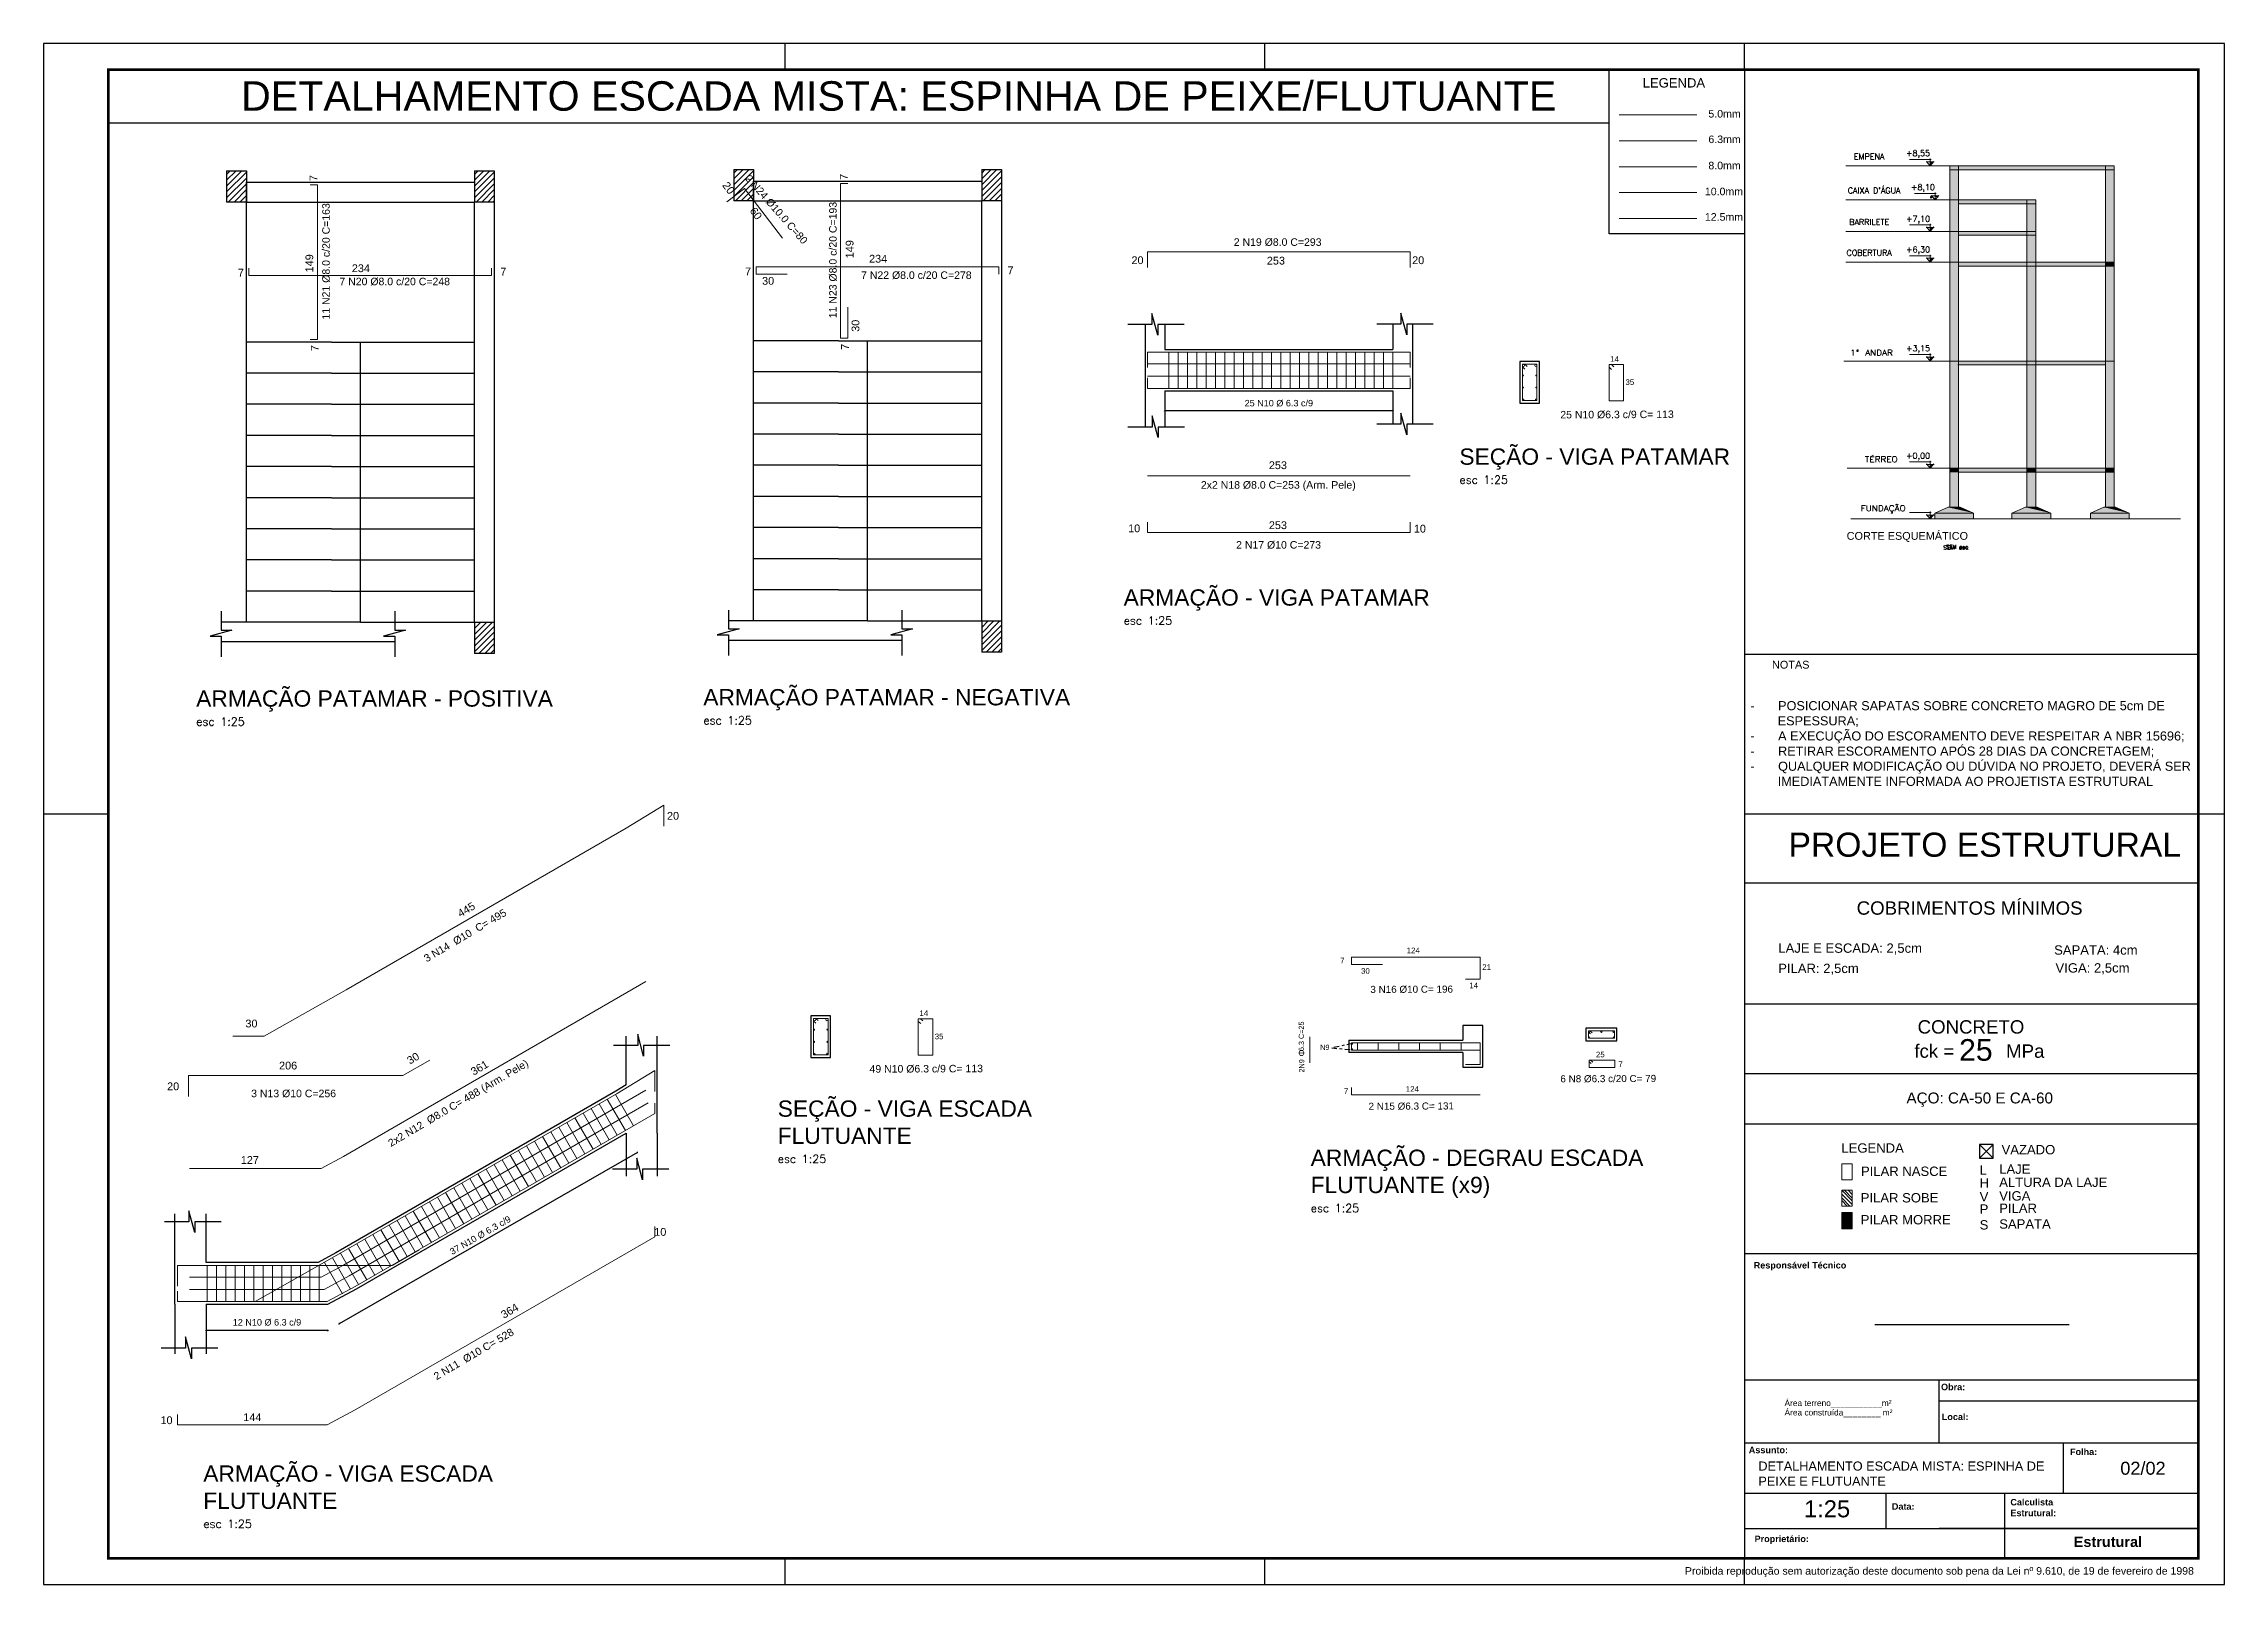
# Model space of a CAD drawing. Header units: millimetres. Extents: x 347 to 1066, y -69 to -9.
# Drawn here: x 615.7 to 699.8, y -68.5 to -9.1 of the extents above; entities that cross this region are included whole.
import ezdxf

# ---------------------------------------------------------------- set-up
doc = ezdxf.new("R2010")
doc.units = ezdxf.units.MM
doc.linetypes.add('CYPE_RAYAPUNTO', pattern=[0.4125, 0.2025, -0.105, 0, -0.105])
for name, color, linetype, lineweight in [('ARM_LONGITUDINAL_Ø10', 33, 'Continuous', 9), ('ARM_LONGITUDINAL_Ø12_5', 34, 'Continuous', 9), ('ARM_LONGITUDINAL_Ø6_3', 31, 'Continuous', 9), ('ARM_LONGITUDINAL_Ø8', 32, 'Continuous', 9), ('ARM_TRANSVERSAL_Ø5', 120, 'Continuous', 9), ('G-ANNO-TEXT', 231, 'Continuous', 30)]:
    doc.layers.add(name, color=color, linetype=linetype, lineweight=lineweight)
for name, color, linetype in [('ARQ-FOLHA', 7, 'Continuous'), ('ARQ-TEXTO4', 1, 'Continuous'), ('Camada 1', 7, 'Continuous'), ('COTA CYPE', 31, 'Continuous'), ('PDF_0', 1, 'Continuous'), ('PDF_1', 7, 'Continuous'), ('PDF_3', 7, 'Continuous'), ('PDF_ARQ-NIVEL', 7, 'Continuous'), ('PDF_ARQ-TEXTO3', 7, 'Continuous'), ('PDF_ARQ-TEXTO4', 7, 'Continuous'), ('PDF_PILAR_BETAO', 7, 'Continuous'), ('PDF_REF_REFERENCIAS', 7, 'Continuous'), ('PDF_Text', 7, 'Continuous')]:
    doc.layers.add(name, color=color, linetype=linetype)
doc.styles.add('ARIAL', font='arial.ttf')
doc.styles.add('Arial_1', font='arial.ttf')
doc.styles.add('Arial_2', font='arial.ttf', dxfattribs={"height": 5})
doc.styles.add('Arial_3', font='arial.ttf', dxfattribs={"height": 2.3})
doc.styles.add('Arial_B', font='arialbd.ttf', dxfattribs={"height": 2.5})
doc.styles.add('Arial_B_1', font='arialbd.ttf', dxfattribs={"height": 4})
doc.styles.add('PDF Arial', font='arial.ttf')
doc.styles.add('ROMANS', font='romans.shx')
doc.styles.get("Standard").update_dxf_attribs({"font": 'arial.ttf'})
doc.styles.add('TQS_ARIAL', font='arial.ttf')
doc.dimstyles.new('Copy of 1-50', dxfattribs={"dimscale": 0.05, "dimtxt": 7.5, "dimasz": 0.8, "dimexe": 0.1, "dimexo": 0.2, "dimgap": 0.3, "dimtad": 1, "dimdec": 1, "dimlfac": 25, "dimzin": 1, "dimtxsty": 'Standard', "dimblk": 'OBLIQUE', "dimcen": 10, "dimdle": 0.1, "dimclrd": 7, "dimclre": 8, "dimclrt": 256, "dimadec": 0, "dimazin": 2, "dimtfac": 1, "dimtdec": 1, "dimtmove": 2, "dimatfit": 0, "dimldrblk": 'OBLIQUE', "dimfxl": 0, "dimlwd": -1, "dimlwe": -1, "dimarcsym": 0})
pattern_1 = [(45, (85.97344, -1.46567), (-0.1122532, 0.1122532), [])]
pattern_2 = [(45, (105.53134, -1.41606), (-0.1122532, 0.1122532), [])]

msp = doc.modelspace()

# ---------------------------------------------------------------- texts
at = {"color": 2}
for s, p in [('6.3 C=25', (664.2556, -47.9854)), ('2N9', (664.2694, -48.8111))]:
    msp.add_text(s, height=0.2, rotation=90, dxfattribs=at).set_placement(p)
msp.add_text('N9 ', height=0.2).set_placement((664.8842, -47.9401))
for s, width, gutter_width, heights, insert, char_height, attachment_point in [('DETALHAMENTO ESCADA MISTA: ESPINHA DE PEIXE/FLUTUANTE', 52.717388, 40.5903, [6.3938], (623.268, -10.5947), 1.136529, 1), ('5.0mm', 9.857874, 10.4163, [1.6408], (679.8545, -11.7027), 0.29166, 1), ('6.3mm', 9.857874, 10.4163, [1.6408], (679.8545, -12.6879), 0.29166, 1), ('8.0mm', 9.857874, 10.4163, [1.6408], (679.8545, -13.6981), 0.29166, 1), ('10.0mm', 9.857874, 10.4163, [1.6408], (679.7193, -14.6993), 0.29166, 1), ('12.5mm', 9.857874, 10.4163, [1.6408], (679.7193, -15.6802), 0.29166, 1), ('{\\C2;2 N19 %%C8.0 C=293}', 9.73721, 1.4485, [0.3285], (663.2432, -16.6507), 0.289701, 2), ('{\\C2;234}', 2.728275, 37.5, [0], (628.2386, -17.9584), 0.3, 9), ('{\\C2;234}', 2.728275, 37.5, [0], (648.1854, -17.5916), 0.3, 9), ('{\\C2;20}', 2.728275, 37.5, [0], (658.072, -17.6491), 0.3, 9), ('{\\C2;253}', 2.728275, 37.5, [0], (663.5262, -17.6657), 0.3, 9), ('{\\C2;20}', 2.728275, 37.5, [0], (668.8962, -17.6502), 0.3, 9), ('{\\C2;7}', 2.728275, 37.5, [0], (623.3783, -18.1253), 0.3, 9), ('{\\C2;7 N20 %%C8.0 c/20 C=248}', 9.73721, 1.4485, [0.3285], (629.1936, -18.17), 0.289701, 2), ('{\\C2;7}', 2.728275, 37.5, [0], (633.4986, -18.0848), 0.3, 9), ('{\\C2;7}', 2.728275, 37.5, [0], (642.9362, -18.0757), 0.3, 9), ('{\\C2;30}', 2.728275, 37.5, [0], (643.8263, -18.4443), 0.3, 9), ('{\\C2;7 N22 %%C8.0 c/20 C=278}', 9.73721, 1.4485, [0.3285], (649.3102, -17.9255), 0.289701, 2), ('{\\C2;7}', 2.728275, 37.5, [0], (653.0565, -18.0352), 0.3, 9), ('{\\C2;14}', 1.972312, 27.1093, [0], (676.4061, -21.4116), 0.21687, 9), ('{\\C2;35}', 1.972312, 27.1093, [0], (676.995, -22.3089), 0.21687, 9), ('{\\C2;2x2 N18 %%C8.0 C=253 (Arm. Pele)}', 9.73721, 1.4485, [0.3285], (663.2696, -26.012), 0.289701, 2), ('{\\C2;253}', 2.728275, 37.5, [0], (663.6032, -25.5524), 0.3, 9), ('{\\C2;10}', 2.728275, 37.5, [0], (657.9436, -27.9868), 0.3, 9), ('{\\C2;253}', 2.728275, 37.5, [0], (663.6032, -27.865), 0.3, 9), ('{\\C2;10}', 2.728275, 37.5, [0], (668.9615, -27.9985), 0.3, 9), ('{\\C2;2 N17 %%C10 C=273}', 9.73721, 1.4485, [0.3285], (663.2782, -28.3232), 0.289701, 2), ('{\\W2.576449; }-{\\W6.644991; }POSICIONAR SAPATAS SOBRE CONCRETO MAGRO DE 5cm DE \\P{\\W5.1529;  }ESPESSURA;\\P{\\W2.576449; }-{\\W6.644991; }A EXECUÇÃO DO ESCORAMENTO DEVE RESPEITAR A NBR 15696;\\P{\\W2.576449; }-{\\W6.644991; }RETIRAR ESCORAMENTO APÓS 28 DIAS DA CONCRETAGEM;\\P{\\W2.576449; }-{\\W6.644991; }QUALQUER MODIFICAÇÃO OU DÚVIDA NO PROJETO, DEVERÁ SER \\P{\\W5.1529;  }IMEDIATAMENTE INFORMADA AO PROJETISTA ESTRUTURAL', 18.202165, 12.5, [7.5558], (681.1274, -34.4938), 0.35, 1), ('\\pt2.7;{\\C2;20}', 2.728275, 37.5, [0], (640.1595, -39.0691), 0.3, 9), ('{\\C2;7}', 1.972312, 27.1093, [0], (665.8237, -44.6029), 0.21687, 9), ('{\\C2;124}', 1.972312, 27.1093, [0], (668.7261, -44.2117), 0.21687, 9), ('{\\C2;30}', 1.972312, 27.1093, [0], (666.7976, -45.0069), 0.21687, 9), ('{\\C2;14}', 1.972312, 27.1093, [0], (670.9749, -45.5602), 0.21687, 9), ('{\\C2;21}', 1.972312, 27.1093, [0], (671.4714, -44.8566), 0.21687, 9), ('{\\C2;30}', 2.728275, 37.5, [0], (623.9013, -47.0767), 0.3, 9), ('{\\C2;14}', 1.972312, 27.1093, [0], (649.7663, -46.6346), 0.21687, 9), ('{\\C2;35}', 1.972312, 27.1093, [0], (650.3552, -47.5319), 0.21687, 9), ('{\\C2;206}', 2.728275, 37.5, [0], (625.4322, -48.6979), 0.3, 9), ('{\\C2;25}', 1.972312, 27.1093, [0], (675.855, -48.2296), 0.21687, 9), ('{\\C2;7}', 1.972312, 27.1093, [0], (676.5528, -48.5941), 0.21687, 9), ('\\pt2.7;{\\C2;20}', 2.728275, 37.5, [0], (620.8819, -49.4975), 0.3, 9), ('{\\C2;3 N13 %%C10 C=256}', 9.73721, 1.4485, [0.3285], (625.2941, -49.4738), 0.289701, 2), ('{\\C2;7}', 1.972312, 27.1093, [0], (665.9663, -49.6393), 0.21687, 9), ('{\\C2;124}', 1.972312, 27.1093, [0], (668.6912, -49.5555), 0.21687, 9), ('{\\C2;127}', 2.728275, 37.5, [0], (623.9567, -52.3337), 0.3, 9), ('{\\C2;10}', 2.728275, 37.5, [0], (639.6682, -55.1112), 0.3, 9), ('{\\C2;10}', 2.728275, 37.5, [0], (620.6265, -62.3711), 0.3, 9), ('{\\C2;144}', 2.728275, 37.5, [0], (624.053, -62.2514), 0.3, 9), ('DETALHAMENTO ESCADA MISTA: ESPINHA DE PEIXE E FLUTUANTE', 11.829823, 12.5, [1.969], (681.7833, -63.8075), 0.35, 1)]:
    msp.add_mtext_dynamic_manual_height_columns(s, width=width, gutter_width=gutter_width, heights=heights, dxfattribs=dict(insert=insert, char_height=char_height, attachment_point=attachment_point))
for s, width, gutter_width, heights, insert, char_height, attachment_point, rotation in [('{\\C2;7}', 2.728275, 37.5, [0], (626.2123, -14.2143), 0.3, 9, 90), ('{\\C2;2 N24 %%C10.0 C=80}', 9.73721, 1.4485, [0.3285], (644.0271, -15.4406), 0.289701, 2, 311.400332), ('{\\C2;7}', 2.728275, 37.5, [0], (646.6636, -14.1647), 0.3, 9, 90), ('{\\C2;20}', 2.728275, 37.5, [0.3063], (642.087, -14.9879), 0.3, 9, 306.902128), ('{\\C2;11 N21 %%C8.0 c/20 C=163}', 9.73721, 1.4485, [0.3285], (626.3981, -17.5389), 0.289701, 2, 90), ('{\\C2;60}', 2.728275, 37.5, [0], (643.142, -15.9701), 0.3, 9, 306.902128), ('{\\C2;11 N23 %%C8.0 c/20 C=193}', 9.73721, 1.4485, [0.3285], (645.9465, -17.4893), 0.289701, 2, 90), ('\\pt2.4,2.7;{\\C2;149}', 2.728275, 37.5, [0], (646.8915, -16.72), 0.3, 9, 90), ('{\\C2;149}', 2.728275, 37.5, [0], (626.0553, -17.2647), 0.3, 9, 90), ('\\pt2.4;{\\C2;30}', 2.728275, 37.5, [0], (647.1172, -19.7884), 0.3, 9, 90), ('{\\C2;7}', 2.728275, 37.5, [0], (626.2591, -20.7677), 0.3, 9, 90), ('{\\C2;7}', 2.728275, 37.5, [0], (646.7104, -20.7181), 0.3, 9, 90), ('{\\C2;25 N10 %%C6.3 c/9 C= 113 }', 9.73721, 1.4485, [0.3285], (676.3305, -23.2967), 0.289701, 2, 0.230905), ('{\\C2;3 N14  %%C10  C= 495}', 9.73721, 1.4485, [0.3285], (631.8346, -43.4014), 0.289701, 2, 30.53845), ('{\\C2;445}', 2.728275, 37.5, [0], (632.3341, -42.4838), 0.3, 9, 30.769601), ('{\\C2;3 N16 %%C10 C= 196 }', 9.1655, 1.3635, [0.3093], (668.411, -45.4648), 0.272691, 2, 0.230905), ('{\\C2;2x2 N12  %%C8.0 C= 488 (Arm. Pele)}', 9.73721, 1.4485, [0.3285], (631.5676, -49.8623), 0.289701, 2, 30.53845), ('{\\C2;30}', 2.728275, 37.5, [0], (630.1811, -48.2759), 0.3, 9, 30.769601), ('{\\C2;361}', 2.728275, 37.5, [0], (632.8421, -48.5822), 0.3, 9, 30.769601), ('{\\C2;49 N10 %%C6.3 c/9 C= 113 }', 9.73721, 1.4485, [0.3285], (649.6907, -48.5197), 0.289701, 2, 0.230905), ('{\\C2;6 N8 %%C6.3 c/20 C= 79 }', 9.1655, 1.3635, [0.3093], (675.9924, -48.9098), 0.272691, 2, 0.230905), ('{\\C2;2 N15 %%C6.3 C= 131 }', 9.1655, 1.3635, [0.3093], (668.3948, -49.9692), 0.272691, 2, 0.230905), ('{\\C2;364}', 2.728275, 37.5, [0], (634.0063, -57.9548), 0.3, 9, 30.769601), ('{\\C2;2 N11  %%C10 C= 528}', 9.73721, 1.4485, [0.3285], (632.1662, -59.54), 0.289701, 2, 30.53845)]:
    msp.add_mtext_dynamic_manual_height_columns(s, width=width, gutter_width=gutter_width, heights=heights, dxfattribs=dict(insert=insert, char_height=char_height, attachment_point=attachment_point, rotation=rotation))
at = {"color": 2, "insert": (664.0394, -48.1934), "char_height": 0.25, "attachment_point": 1, "rotation": 90}
msp.add_mtext_dynamic_manual_height_columns('{\\Fgreeks|c0;F}', width=0.137415, gutter_width=12.5, heights=[0], dxfattribs=at)
at = {"layer": 'ARQ-TEXTO4', "color": 31, "char_height": 0.314266, "attachment_point": 1, "style": 'ROMANS'}
for s, insert, width in [('{\\fArial|b0|i0|c0|p34;\\H2x;\\C4;SEÇÃO - VIGA PATAMAR\\P\\Fromans|c0;\\H0.50002x;\\C2;esc 1:25}', (670.2517, -24.7524), 23.892944), ('{\\fArial|b0|i0|c0|p34;\\H2x;\\C4;ARMAÇÃO - VIGA PATAMAR\\P\\Fromans|c0;\\H0.50002x;\\C2;esc 1:25}', (657.3042, -30.1831), 12.48138), ('{\\fArial|b0|i0|c0|p34;\\H2x;\\C4;ARMAÇÃO PATAMAR - POSITIVA\\P\\Fromans|c0;\\H0.50002x;\\C2;esc 1:25}', (621.5368, -34.0777), 23.892944), ('{\\fArial|b0|i0|c0|p34;\\H2x;\\C4;ARMAÇÃO PATAMAR - NEGATIVA\\P\\Fromans|c0;\\H0.50002x;\\C2;esc 1:25}', (641.0947, -34.028), 23.892944), ('{\\fArial|b0|i0|c0|p34;\\H2x;\\C4;SEÇÃO - VIGA ESCADA \\PFLUTUANTE\\P\\Fromans|c0;\\H0.50002x;\\C2;esc 1:25}', (643.9634, -49.8881), 23.892944), ('{\\fArial|b0|i0|c0|p34;\\H2x;\\C4;ARMAÇÃO - DEGRAU ESCADA \\PFLUTUANTE (x9) \\P\\Fromans|c0;\\H0.50002x;\\C2;esc 1:25}', (664.5175, -51.7841), 23.892944), ('{\\fArial|b0|i0|c0|p34;\\H2x;\\C4;ARMAÇÃO - VIGA ESCADA \\PFLUTUANTE \\P\\Fromans|c0;\\H0.50002x;\\C2;esc 1:25}', (621.8112, -63.9583), 23.892944)]:
    msp.add_mtext(s, dxfattribs=dict(at, insert=insert, width=width))
at = {"layer": 'ARQ-TEXTO4', "insert": (689.8678, -27.973), "char_height": 0.15, "width": 5.531989, "attachment_point": 3, "style": 'ROMANS'}
msp.add_mtext('{\\fArial|b0|i0|c0|p34;\\H2x;\\C4;CORTE ESQUEMÁTICO \\P\\Fromans|c0;\\H0.50002x;\\C2;SEM esc}', dxfattribs=at)
at = {"layer": 'Camada 1', "color": 0, "lineweight": 25, "style": 'TQS_ARIAL'}
for s, height, p in [('LEGENDA', 0.36043, (677.3223, -10.8365)), ('PROJETO ESTRUTURAL', 0.928807, (682.9452, -40.4921)), ('COBRIMENTOS MÍNIMOS', 0.514893, (685.5727, -42.7271)), ('LAJE E ESCADA: 2,5cm', 0.360425, (682.552, -44.1952)), ('SAPATA: 4cm', 0.360425, (693.1881, -44.2687)), ('PILAR: 2,5cm', 0.360425, (682.5476, -44.9763)), ('VIGA: 2,5cm', 0.360425, (693.2406, -44.9581)), ('CONCRETO', 0.51489, (687.9227, -47.3097)), ('AÇO: CA-50 E CA-60', 0.420812, (687.4932, -50.0037)), ('LEGENDA', 0.36043, (684.9844, -51.9022)), ('VAZADO', 0.36043, (691.1613, -51.9661)), ('PILAR NASCE', 0.360425, (685.739, -52.7981)), ('L', 0.3604, (690.3164, -52.75)), ('H', 0.3604, (690.3164, -53.2543)), ('ALTURA DA LAJE', 0.360425, (691.0705, -53.2211)), ('LAJE', 0.36043, (691.0705, -52.7167)), ('PILAR SOBE', 0.36043, (685.7306, -53.8204)), ('V', 0.3604, (690.3164, -53.7812)), ('VIGA', 0.36043, (691.0705, -53.7479)), ('PILAR MORRE', 0.360425, (685.7306, -54.6666)), ('S', 0.3604, (690.3164, -54.8644)), ('P', 0.3604, (690.3164, -54.2566)), ('SAPATA', 0.36043, (691.0705, -54.8312)), ('PILAR', 0.36043, (691.0705, -54.2234))]:
    msp.add_text(s, height=height, dxfattribs=at).set_placement(p)
at = {"layer": 'COTA CYPE', "lineweight": 25, "style": 'TQS_ARIAL'}
for s, height, p in [('fck =          MPa', 0.514893, (687.7981, -48.2435)), ('25', 0.83413, (689.5215, -48.3578))]:
    msp.add_text(s, height=height, dxfattribs=at).set_placement(p)
at = {"layer": 'G-ANNO-TEXT', "color": 7, "attachment_point": 1}
for s, insert, char_height, width, style in [('Responsável Técnico ', (681.6023, -56.1169), 0.25, 4.417298, 'Arial_B'), ('Área terreno___________m²', (682.7914, -61.4396), 0.23, 5.659914, 'Arial_3'), ('Obra:', (688.8269, -60.809), 0.25, 1.122362, 'Arial_B'), ('Área construída________ m²', (682.7914, -61.8034), 0.23, 6.197044, 'Arial_3'), ('Local:', (688.8566, -61.9602), 0.25, 1.234599, 'Arial_B'), ('Assunto:', (681.4121, -63.2386), 0.25, 1.811814, 'Arial_B'), ('Folha:', (693.8005, -63.3098), 0.25, 1.258649, 'Arial_B'), ('02/02', (695.7401, -63.8177), 0.5, 2.164556, 'Arial_2'), ('1:25', (683.5419, -65.3047), 0.65491, 10.080639, 'Arial_1'), ('Data:', (686.931, -65.4157), 0.25, 1.050211, 'Arial_B'), ('Calculista Estrutural:', (691.5005, -65.2514), 0.25, 2.176767, 'Arial_B'), ('Proprietário: ', (681.636, -66.6654), 0.25, 2.661602, 'Arial_B'), ('Estrutural', (693.9424, -66.7021), 0.4, 3.214767, 'Arial_B_1'), ('Proibida reprodução sem autorização deste documento sob pena da Lei nº 9.610, de 19 de fevereiro de 1998', (678.9499, -67.8797), 0.29, 23.770034, 'ARIAL')]:
    msp.add_mtext(s, dxfattribs=dict(at, insert=insert, char_height=char_height, width=width, style=style))
at = {"layer": 'PDF_ARQ-TEXTO3', "lineweight": 18, "char_height": 0.225, "attachment_point": 5, "style": 'ROMANS'}
for s, insert in [('EMPENA', (686.0561, -13.4958)), ('+8,55', (687.9387, -13.4045)), ("CAIXA D'ÁGUA", (686.2463, -14.8065)), ('+8,10', (688.1288, -14.7151)), ('BARRILETE', (686.0561, -16.0235)), ('+7,10', (687.9387, -15.9321)), ('COBERTURA', (686.0561, -17.2075)), ('+6,30', (687.9387, -17.1162)), ('+3,15', (687.9387, -20.9264)), ('+0,00', (687.9387, -25.0664))]:
    msp.add_mtext(s, dxfattribs=dict(at, insert=insert))
at = {"layer": 'PDF_Text', "insert": (682.3086, -33.2428), "char_height": 0.3, "attachment_point": 7, "style": 'PDF Arial'}
msp.add_mtext('NOTAS', dxfattribs=at)

# ---------------------------------------------------------------- blocks, each defined once
blk = doc.blocks.new('FOLHA A1')
at = {"layer": 'ARQ-FOLHA'}
for p, q in [((841, 0), (0, 0)), ((0, 0), (0, -594)), ((286, -10), (286, 0)), ((471, -10), (471, 0)), ((656, -10), (656, 0)), ((841, -594), (841, 0)), ((0, -297), (25, -297)), ((831, -297), (841, -297)), ((286, -594), (286, -584)), ((471, -594), (471, -584)), ((656, -594), (656, -584)), ((0, -594), (841, -594))]:
    blk.add_line(p, q, dxfattribs=at)
at = {"layer": 'ARQ-FOLHA', "const_width": 1}
blk.add_lwpolyline([(25, -10), (25, -584), (831, -584), (831, -10), (25, -10)], dxfattribs=at)
blk = doc.blocks.new('_OBLIQUE')
at = {"color": 0, "linetype": 'ByBlock'}
blk.add_line((-0.5, -0.5), (0.5, 0.5), dxfattribs=at)
blk = doc.blocks.new('*D405')
at = {"color": 7}
blk.add_line((638.555, -51.895), (627.045, -58.497), dxfattribs=at)
at = {"color": 8}
for p, q in [((638.548, -51.894), (638.553, -51.902)), ((627.047, -58.491), (627.051, -58.498))]:
    blk.add_line(p, q, dxfattribs=at)
at = {"layer": 'Defpoints', "color": 0}
for p in [(638.119, -51.145), (626.617, -57.741), (627.049, -58.494)]:
    blk.add_point(p, dxfattribs=at)
at = {"color": 7, "xscale": 0.04000000000000001, "yscale": 0.04000000000000001, "zscale": 0.04000000000000001}
for p, rotation in [((638.55, -51.898), 29.83435236131509), ((627.049, -58.494), 209.8343523613152)]:
    blk.add_blockref('_OBLIQUE', p, dxfattribs=dict(at, rotation=rotation))
at = {"insert": (632.496, -55.088), "char_height": 0.25, "attachment_point": 5, "rotation": 29.83435}
blk.add_mtext('37 N10 %%C 6.3 c/9 ', dxfattribs=at)
blk = doc.blocks.new('*D406')
at = {"color": 7}
blk.add_line((626.622, -58.757), (621.914, -58.757), dxfattribs=at)
at = {"color": 8}
for p, q in [((621.919, -58.753), (621.919, -58.762)), ((626.617, -58.753), (626.617, -58.762))]:
    blk.add_line(p, q, dxfattribs=at)
at = {"layer": 'Defpoints', "color": 0}
for p in [(621.919, -57.741), (626.617, -57.741), (621.919, -58.757)]:
    blk.add_point(p, dxfattribs=at)
at = {"color": 7, "xscale": 0.04000000000000001, "yscale": 0.04000000000000001, "zscale": 0.04000000000000001, "rotation": 180}
blk.add_blockref('_OBLIQUE', (621.919, -58.757), dxfattribs=at)
at = {"color": 7, "xscale": 0.04000000000000001, "yscale": 0.04000000000000001, "zscale": 0.04000000000000001}
blk.add_blockref('_OBLIQUE', (626.617, -58.757), dxfattribs=at)
at = {"insert": (624.268, -58.446), "char_height": 0.25, "attachment_point": 5}
blk.add_mtext('12 N10 %%C 6.3 c/9 ', dxfattribs=at)
blk = doc.blocks.new('*D407')
at = {"color": 7}
blk.add_line((667.694, -23.302), (658.884, -23.302), dxfattribs=at)
at = {"color": 8}
for p, q in [((658.889, -23.298), (658.889, -23.307)), ((667.689, -23.298), (667.689, -23.307))]:
    blk.add_line(p, q, dxfattribs=at)
at = {"layer": 'Defpoints', "color": 0}
for p in [(658.889, -22.535), (667.689, -22.535), (658.889, -23.302)]:
    blk.add_point(p, dxfattribs=at)
at = {"color": 7, "xscale": 0.04000000000000001, "yscale": 0.04000000000000001, "zscale": 0.04000000000000001, "rotation": 180}
blk.add_blockref('_OBLIQUE', (658.889, -23.302), dxfattribs=at)
at = {"color": 7, "xscale": 0.04000000000000001, "yscale": 0.04000000000000001, "zscale": 0.04000000000000001}
blk.add_blockref('_OBLIQUE', (667.689, -23.302), dxfattribs=at)
at = {"insert": (663.289, -23.01), "char_height": 0.25, "attachment_point": 5}
blk.add_mtext('25 N10 %%C 6.3 c/9 ', dxfattribs=at)

# ---------------------------------------------------------------- dimensions: what is measured, and where the dimension line sits
dim = msp.add_linear_dim(base=(658.8891, -23.3016), p1=(667.6891, -22.5352), p2=(658.8891, -22.5352), text='25 N10 %%C 6.3 c/9 ', dimstyle='Copy of 1-50', override={"dimtxt": 5, "dimfxl": 0.08, "dimfxlon": 1, "dimtfillclr": 1, "dimarcsym": 2})
dim.commit()
dim.dimension.update_dxf_attribs({"geometry": '*D407', "text_midpoint": (663.2891, -23.0101), "dimtype": 160})
for base, p1, p2, angle, text, picture, middle in [((627.0489, -58.494), (638.1186, -51.1452), (626.6172, -57.7413), 209.834352, '37 N10 %%C 6.3 c/9 ', '*D405', (632.496, -55.0878)), ((621.9186, -58.7567), (626.6172, -57.7413), (621.9186, -57.7413), 180, '12 N10 %%C 6.3 c/9 ', '*D406', (624.2679, -58.4457))]:
    dim = msp.add_linear_dim(base=base, p1=p1, p2=p2, angle=angle, text=text, dimstyle='Copy of 1-50', override={"dimtxt": 5, "dimfxl": 0.08, "dimfxlon": 1, "dimtfillclr": 1, "dimarcsym": 2})
    dim.commit()
    dim.dimension.update_dxf_attribs({"geometry": picture, "text_midpoint": middle, "dimtype": 161})

# ---------------------------------------------------------------- hatches: boundary and pattern name
h = msp.add_hatch()
h.set_pattern_fill('ANSI31', scale=0.05)
h.set_pattern_definition([(45, (76.41344, -1.46567), (-0.1122532, 0.1122532), [])])
h.paths.add_polyline_path([(623.4724, -14.0506), (622.7124, -14.0506), (622.7124, -15.2506), (623.4724, -15.2506)])
h = msp.add_hatch()
h.set_pattern_fill('ANSI31', scale=0.05)
h.set_pattern_definition(pattern_1)
h.paths.add_polyline_path([(632.2724, -15.2506), (633.0324, -15.2506), (633.0324, -14.0506), (632.2724, -14.0506)])
h = msp.add_hatch()
h.set_pattern_fill('ANSI31', scale=0.05)
h.set_pattern_definition([(45, (95.97134, -1.41606), (-0.1122532, 0.1122532), [])])
h.paths.add_polyline_path([(643.0303, -14.001), (642.2703, -14.001), (642.2703, -15.201), (643.0303, -15.201)])
h = msp.add_hatch()
h.set_pattern_fill('ANSI31', scale=0.05)
h.set_pattern_definition(pattern_2)
h.paths.add_polyline_path([(651.8303, -15.201), (652.5903, -15.201), (652.5903, -14.001), (651.8303, -14.001)])
h = msp.add_hatch()
h.set_pattern_fill('ANSI31', scale=0.05)
h.set_pattern_definition(pattern_1)
h.paths.add_polyline_path([(632.2724, -32.6506), (633.0324, -32.6506), (633.0324, -31.4506), (632.2724, -31.4506)])
h = msp.add_hatch()
h.set_pattern_fill('ANSI31', scale=0.05)
h.set_pattern_definition(pattern_2)
h.paths.add_polyline_path([(651.8303, -32.601), (652.5903, -32.601), (652.5903, -31.401), (651.8303, -31.401)])
at = {"layer": 'PDF_0'}
h = msp.add_hatch(color=8, dxfattribs=at)
h.dxf.hatch_style = 1
h.paths.add_polyline_path([(689.5035, -13.859), (689.164, -13.859), (689.164, -14.0075), (689.5035, -14.0075)])
h.paths.add_polyline_path([(695.5055, -14.0075), (695.1659, -14.0075), (695.1659, -17.5707), (695.5055, -17.5707)])
h.paths.add_polyline_path([(692.479, -15.3182), (692.1395, -15.3182), (692.1395, -16.3866), (692.479, -16.3866)])
h.paths.add_polyline_path([(692.479, -15.1696), (692.1395, -15.1696), (692.1395, -15.3182), (692.479, -15.3182)])
h.paths.add_polyline_path([(695.5055, -13.859), (695.1659, -13.859), (695.1659, -14.0075), (695.5055, -14.0075)])
h = msp.add_hatch(color=8, dxfattribs=at)
h.dxf.hatch_style = 1
h.paths.add_polyline_path([(689.5035, -14.0075), (689.164, -14.0075), (689.164, -15.1696), (689.5035, -15.1696)])
h.paths.add_polyline_path([(689.5035, -15.1696), (689.164, -15.1696), (689.164, -16.3866), (689.5035, -16.3866)])
h = msp.add_hatch(color=8, dxfattribs=at)
h.dxf.hatch_style = 1
h.paths.add_polyline_path([(695.1659, -13.859), (689.5035, -13.859), (689.5035, -14.0075), (695.1659, -14.0075)])

# ---------------------------------------------------------------- linework, layer by layer
for p, q in [((681.2536, -10.1447), (681.2536, -67.5447)), ((618.1536, -12.2034), (676.0273, -12.2034)), ((622.7124, -14.0506), (623.4724, -14.0506)), ((622.7124, -14.0506), (622.7124, -15.2506)), ((623.4724, -14.0506), (623.4724, -15.2506)), ((632.2724, -14.0506), (633.0324, -14.0506)), ((632.2724, -14.0506), (632.2724, -15.2506)), ((633.0324, -14.0506), (633.0324, -15.2506)), ((642.2703, -14.001), (643.0303, -14.001)), ((642.2703, -14.001), (642.2703, -15.201)), ((643.0303, -14.001), (643.0303, -15.201)), ((651.8303, -14.001), (652.5903, -14.001)), ((651.8303, -14.001), (651.8303, -15.201)), ((652.5903, -14.001), (652.5903, -15.201)), ((623.4724, -14.4906), (632.2724, -14.4906)), ((623.4724, -31.4506), (623.4724, -14.4906)), ((643.0303, -14.441), (651.8303, -14.441)), ((643.0303, -31.401), (643.0303, -14.441)), ((623.4724, -15.2506), (622.7124, -15.2506)), ((623.4724, -15.2506), (632.2724, -15.2506)), ((632.2724, -31.4506), (632.2724, -15.2506)), ((633.0324, -15.2506), (632.2724, -15.2506)), ((633.0324, -15.2506), (633.0324, -32.6506)), ((643.0303, -15.201), (642.2703, -15.201)), ((643.0303, -15.201), (651.8303, -15.201)), ((651.8303, -31.401), (651.8303, -15.201)), ((652.5903, -15.201), (651.8303, -15.201)), ((652.5903, -15.201), (652.5903, -32.601)), ((658.3959, -19.9728), (657.4606, -19.9728)), ((658.1291, -19.9728), (658.1291, -23.9252)), ((658.6216, -20.3835), (658.3959, -19.5428)), ((658.3959, -19.5428), (658.3959, -19.9728)), ((659.6375, -19.9728), (658.6216, -19.9728)), ((658.6216, -19.9728), (658.6216, -20.3835)), ((658.8891, -19.9728), (658.8891, -20.9352)), ((667.9974, -19.9611), (667.0621, -19.9611)), ((667.6891, -19.9611), (667.6891, -20.9352)), ((668.2231, -20.3719), (667.9974, -19.5311)), ((667.9974, -19.5311), (667.9974, -19.9611)), ((669.239, -19.9611), (668.2231, -19.9611)), ((668.2231, -19.9611), (668.2231, -20.3719)), ((668.4491, -19.9611), (668.4491, -23.8187)), ((626.7524, -20.6506), (623.4724, -20.6506)), ((626.7524, -20.6506), (632.2724, -20.6506)), ((627.8724, -31.4506), (627.8724, -20.6506)), ((646.3103, -20.601), (643.0303, -20.601)), ((646.3103, -20.601), (651.8303, -20.601)), ((647.4303, -31.401), (647.4303, -20.601)), ((658.8891, -20.9352), (667.6891, -20.9352)), ((626.7524, -21.8506), (623.4724, -21.8506)), ((626.7524, -21.8506), (632.2724, -21.8506)), ((646.3103, -21.801), (643.0303, -21.801)), ((646.3103, -21.801), (651.8303, -21.801)), ((658.8891, -22.5352), (667.6891, -22.5352)), ((658.8891, -22.5352), (658.8891, -23.9252)), ((667.6891, -22.5352), (667.6891, -23.8187)), ((626.7524, -23.0506), (623.4724, -23.0506)), ((626.7524, -23.0506), (632.2724, -23.0506)), ((646.3103, -23.001), (643.0303, -23.001)), ((646.3103, -23.001), (651.8303, -23.001)), ((658.6323, -24.3359), (658.4066, -23.4952)), ((658.4066, -23.4952), (658.4066, -23.9252)), ((668.2232, -24.2294), (667.9975, -23.3887)), ((667.9975, -23.3887), (667.9975, -23.8187)), ((626.7524, -24.2506), (623.4724, -24.2506)), ((626.7524, -24.2506), (632.2724, -24.2506)), ((646.3103, -24.201), (643.0303, -24.201)), ((646.3103, -24.201), (651.8303, -24.201)), ((658.4066, -23.9252), (657.4713, -23.9252)), ((659.6482, -23.9252), (658.6323, -23.9252)), ((658.6323, -23.9252), (658.6323, -24.3359)), ((667.9975, -23.8187), (667.0622, -23.8187)), ((669.2391, -23.8187), (668.2232, -23.8187)), ((668.2232, -23.8187), (668.2232, -24.2294)), ((626.7524, -25.4506), (623.4724, -25.4506)), ((626.7524, -25.4506), (632.2724, -25.4506)), ((646.3103, -25.401), (643.0303, -25.401)), ((646.3103, -25.401), (651.8303, -25.401)), ((626.7524, -26.6506), (623.4724, -26.6506)), ((626.7524, -26.6506), (632.2724, -26.6506)), ((646.3103, -26.601), (643.0303, -26.601)), ((646.3103, -26.601), (651.8303, -26.601)), ((626.7524, -27.8506), (623.4724, -27.8506)), ((626.7524, -27.8506), (632.2724, -27.8506)), ((646.3103, -27.801), (643.0303, -27.801)), ((646.3103, -27.801), (651.8303, -27.801)), ((626.7524, -29.0506), (623.4724, -29.0506)), ((626.7524, -29.0506), (632.2724, -29.0506)), ((646.3103, -29.001), (643.0303, -29.001)), ((646.3103, -29.001), (651.8303, -29.001)), ((626.7524, -30.2506), (623.4724, -30.2506)), ((626.7524, -30.2506), (632.2724, -30.2506)), ((646.3103, -30.201), (643.0303, -30.201)), ((646.3103, -30.201), (651.8303, -30.201)), ((622.5055, -31.031), (622.5055, -31.7575)), ((629.1971, -31.031), (629.1971, -31.7575)), ((642.0634, -30.9814), (642.0634, -31.7079)), ((648.755, -30.9814), (648.755, -31.7079)), ((622.9162, -31.7575), (622.0755, -31.9832)), ((627.8724, -31.4506), (622.5055, -31.4506)), ((622.5055, -31.7575), (622.9162, -31.7575)), ((627.8724, -31.4506), (632.2724, -31.4506)), ((629.6078, -31.7575), (628.7671, -31.9832)), ((629.1971, -31.7575), (629.6078, -31.7575)), ((632.2724, -31.4506), (633.0324, -31.4506)), ((632.2724, -31.4506), (632.2724, -32.6506)), ((633.0324, -31.4506), (633.0324, -32.6506)), ((642.4741, -31.7079), (641.6334, -31.9336)), ((641.6334, -31.9336), (642.0634, -31.9336)), ((647.4303, -31.401), (642.0634, -31.401)), ((642.0634, -31.7079), (642.4741, -31.7079)), ((642.0634, -31.9336), (642.0634, -32.7313)), ((647.4303, -31.401), (651.8303, -31.401)), ((649.1657, -31.7079), (648.325, -31.9336)), ((648.325, -31.9336), (648.755, -31.9336)), ((648.755, -31.7079), (649.1657, -31.7079)), ((648.755, -31.9336), (648.755, -32.7313)), ((651.8303, -31.401), (652.5903, -31.401)), ((651.8303, -31.401), (651.8303, -32.601)), ((652.5903, -31.401), (652.5903, -32.601)), ((622.0755, -31.9832), (622.5055, -31.9832)), ((622.5055, -31.9832), (622.5055, -32.7809)), ((629.1971, -32.2106), (622.5055, -32.2106)), ((628.7671, -31.9832), (629.1971, -31.9832)), ((629.1971, -31.9832), (629.1971, -32.7809)), ((633.0324, -32.6506), (632.2724, -32.6506)), ((648.755, -32.161), (642.0634, -32.161)), ((652.5903, -32.601), (651.8303, -32.601)), ((681.2536, -32.6781), (698.7536, -32.6781)), ((638.5675, -47.7657), (637.6323, -47.7657)), ((638.1186, -49.2868), (638.1186, -47.4112)), ((638.7933, -48.1765), (638.5675, -47.3357)), ((638.5675, -47.3357), (638.5675, -47.7657)), ((639.8091, -47.7657), (638.7933, -47.7657)), ((638.7933, -47.7657), (638.7933, -48.1765)), ((639.3186, -51.1452), (639.3186, -47.4112)), ((665.9911, -47.5645), (670.3911, -47.5645)), ((665.9911, -47.5645), (665.9911, -48.0445)), ((670.3911, -48.0445), (665.9911, -48.0445)), ((681.2536, -48.8546), (698.7536, -48.8546)), ((638.1186, -51.1452), (638.1186, -52.804)), ((639.3186, -51.1452), (639.3186, -52.804)), ((681.2536, -50.785), (698.7536, -50.785)), ((638.7527, -52.9539), (638.527, -52.1131)), ((638.527, -52.1131), (638.527, -52.5431)), ((690.8355, -51.59), (690.3105, -52.115)), ((690.3105, -51.59), (690.8355, -52.115)), ((638.527, -52.5431), (637.5917, -52.5431)), ((639.7686, -52.5431), (638.7527, -52.5431)), ((638.7527, -52.5431), (638.7527, -52.9539)), ((621.2553, -54.5712), (620.32, -54.5712)), ((620.7186, -57.7413), (620.7186, -54.2657)), ((621.481, -54.982), (621.2553, -54.1412)), ((621.2553, -54.1412), (621.2553, -54.5712)), ((622.4969, -54.5712), (621.481, -54.5712)), ((621.481, -54.5712), (621.481, -54.982)), ((621.9186, -56.1413), (621.9186, -54.2657)), ((681.2536, -55.7935), (698.7536, -55.7833)), ((620.7186, -57.7413), (620.7186, -59.6586)), ((621.9186, -57.7413), (621.9186, -59.6586)), ((693.7705, -58.5405), (686.2705, -58.5405)), ((621.1276, -59.4344), (620.1924, -59.4344)), ((621.3534, -59.8451), (621.1276, -59.0044)), ((621.1276, -59.0044), (621.1276, -59.4344)), ((622.3692, -59.4344), (621.3534, -59.4344)), ((621.3534, -59.4344), (621.3534, -59.8451)), ((681.2536, -60.6616), (698.7536, -60.6616)), ((688.7536, -63.0889), (688.7536, -60.6616)), ((688.7536, -61.4667), (698.7536, -61.4667)), ((681.2536, -63.0889), (698.7536, -63.0889)), ((681.2536, -63.0889), (698.7536, -63.0889)), ((693.5536, -65.0244), (693.5536, -63.0889)), ((681.2536, -65.0244), (698.7536, -65.0244)), ((686.7091, -66.3866), (686.7091, -65.0244)), ((691.2806, -67.5447), (691.2806, -65.0244)), ((681.2536, -66.3866), (698.7536, -66.3866)), ((698.7536, -66.3866), (688.7536, -66.3866)), ((698.7536, -66.3866), (688.7536, -66.3866))]:
    msp.add_line(p, q)
at = {"color": 8, "lineweight": 25}
for p, q in [((698.7536, -67.5447), (698.7536, -66.3866)), ((688.7536, -67.5447), (698.7536, -67.5447))]:
    msp.add_line(p, q, dxfattribs=at)
for points in [[(676.0273, -10.1447), (681.2536, -10.1447), (681.2536, -16.4746), (676.0273, -16.4746)], [(672.5813, -21.4053), (672.5813, -23.0053), (673.3413, -23.0053), (673.3413, -21.4053)], [(645.245, -46.6283), (645.245, -48.2283), (646.005, -48.2283), (646.005, -46.6283)], [(675.1274, -47.104), (675.1274, -47.584), (676.3274, -47.584), (676.3274, -47.104)]]:
    msp.add_lwpolyline(points, close=True)
for points in [[(670.3911, -48.0445), (670.3911, -48.6045), (671.1511, -48.6045), (671.1511, -47.0045), (670.3911, -47.0045), (670.3911, -47.5645)], [(638.1186, -49.2868), (637.7184, -49.5286), (626.9184, -55.7686), (626.2453, -56.1413), (621.9186, -56.1413)], [(621.9186, -57.7413), (626.6172, -57.7413), (627.7188, -57.154), (638.1186, -51.1452)], [(690.3105, -52.115), (690.8355, -52.115), (690.8355, -51.59), (690.3105, -51.59), (690.3105, -52.115)]]:
    msp.add_lwpolyline(points)
at = {"layer": 'ARM_LONGITUDINAL_Ø10'}
msp.add_line((676.412, -14.8889), (679.412, -14.8889), dxfattribs=at)
for points in [[(642.0062, -15.2404), (642.6823, -14.724), (644.1475, -16.6507)], [(658.2291, -22.0352), (658.2291, -22.4352), (668.3491, -22.4352), (668.3491, -22.0352)], [(658.2291, -27.5985), (658.2291, -27.9985), (668.3491, -27.9985), (668.3491, -27.5985)], [(639.5672, -39.3088), (639.5672, -38.5088), (638.1179, -39.3863), (627.3163, -45.6272), (624.1544, -47.4129), (622.9544, -47.4129)], [(670.4911, -45.2061), (671.0511, -45.2061), (671.0511, -44.3661), (666.0911, -44.3661), (666.0911, -44.6461), (667.2911, -44.6461)], [(670.4911, -48.5045), (671.0511, -48.5045), (671.0511, -47.6645), (666.0911, -47.6645), (666.0911, -47.9445), (667.2911, -47.9445)], [(630.5465, -48.33), (629.5075, -48.9303), (621.2349, -48.9303), (621.2349, -49.7303)], [(620.8186, -57.2413), (620.8186, -57.6413), (626.5922, -57.6413), (627.6703, -57.0666), (639.2186, -50.3901), (639.2186, -49.9901)], [(620.8186, -61.9964), (620.8186, -62.3964), (626.5922, -62.3964), (627.6703, -61.8217), (639.2186, -55.1452), (639.2186, -54.7452)]]:
    msp.add_lwpolyline(points, dxfattribs=at)
for centre in [(672.7108, -22.8758), (673.2115, -22.8758), (675.2569, -47.2328), (675.7274, -47.2338), (676.1988, -47.2338), (645.3744, -48.0988), (645.8751, -48.0988)]:
    msp.add_circle(centre, 0.0295, dxfattribs=at)
at = {"layer": 'ARM_LONGITUDINAL_Ø12_5'}
msp.add_line((676.412, -15.8889), (679.412, -15.8889), dxfattribs=at)
for points in [[(639.2186, -49.5372), (639.2186, -48.7372), (637.7693, -49.6147), (626.9676, -55.8557), (623.8058, -57.6413), (622.6058, -57.6413)], [(630.1303, -55.6452), (629.0913, -56.2456), (620.8186, -56.2456), (620.8186, -57.0456)]]:
    msp.add_lwpolyline(points, dxfattribs=at)
for centre in [(672.7252, -21.5504), (673.1985, -21.5488), (645.3888, -46.7734), (645.8621, -46.7718)]:
    msp.add_circle(centre, 0.0422, dxfattribs=at)
at = {"layer": 'ARM_LONGITUDINAL_Ø6_3'}
for p, q in [((676.412, -12.8889), (679.412, -12.8889)), ((659.0491, -21.0352), (659.0491, -22.4352)), ((659.4091, -21.0352), (659.4091, -22.4352)), ((659.7691, -21.0352), (659.7691, -22.4352)), ((660.1291, -21.0352), (660.1291, -22.4352)), ((660.4891, -21.0352), (660.4891, -22.4352)), ((660.8491, -21.0352), (660.8491, -22.4352)), ((661.2091, -21.0352), (661.2091, -22.4352)), ((661.5691, -21.0352), (661.5691, -22.4352)), ((661.9291, -21.0352), (661.9291, -22.4352)), ((662.2891, -21.0352), (662.2891, -22.4352)), ((662.6491, -21.0352), (662.6491, -22.4352)), ((663.0091, -21.0352), (663.0091, -22.4352)), ((663.3691, -21.0352), (663.3691, -22.4352)), ((663.7291, -21.0352), (663.7291, -22.4352)), ((664.0891, -21.0352), (664.0891, -22.4352)), ((664.4491, -21.0352), (664.4491, -22.4352)), ((664.8091, -21.0352), (664.8091, -22.4352)), ((665.1691, -21.0352), (665.1691, -22.4352)), ((665.5291, -21.0352), (665.5291, -22.4352)), ((665.8891, -21.0352), (665.8891, -22.4352)), ((666.2491, -21.0352), (666.2491, -22.4352)), ((666.6091, -21.0352), (666.6091, -22.4352)), ((666.9691, -21.0352), (666.9691, -22.4352)), ((667.3291, -21.0352), (667.3291, -22.4352)), ((667.6891, -21.0352), (667.6891, -22.4352)), ((672.6813, -21.61), (672.775, -21.6902)), ((672.7701, -21.5066), (672.8637, -21.5868)), ((676.023, -21.6234), (676.1167, -21.7035)), ((676.1117, -21.52), (676.2054, -21.6001)), ((645.345, -46.833), (645.4386, -46.9131)), ((645.4337, -46.7296), (645.5274, -46.8097)), ((649.3832, -46.8464), (649.4769, -46.9265)), ((649.4719, -46.7429), (649.5656, -46.8231)), ((664.4864, -47.4382), (664.4864, -48.4382)), ((666.3167, -47.6645), (666.3167, -47.9445)), ((667.1167, -47.6645), (667.1167, -47.9445)), ((667.9167, -47.6645), (667.9167, -47.9445)), ((668.7167, -47.6645), (668.7167, -47.9445)), ((669.5167, -47.6645), (669.5167, -47.9445)), ((670.3167, -47.6645), (670.3167, -47.9445)), ((675.2274, -47.2628), (675.3039, -47.3262)), ((675.2802, -47.204), (675.3673, -47.2775)), ((675.2526, -48.3993), (675.3291, -48.4627)), ((675.3054, -48.3405), (675.3925, -48.414)), ((637.1545, -51.5831), (636.4557, -50.3737)), ((637.4662, -51.403), (636.7674, -50.1936)), ((637.7779, -51.2229), (637.0791, -50.0135)), ((638.0896, -51.0428), (637.3908, -49.8334)), ((638.4013, -50.8627), (637.7026, -49.6533)), ((635.5959, -52.4836), (634.8972, -51.2742)), ((635.9077, -52.3035), (635.2089, -51.0941)), ((636.2194, -52.1234), (635.5206, -50.914)), ((636.5311, -51.9433), (635.8323, -50.7339)), ((636.8428, -51.7632), (636.144, -50.5538)), ((634.3491, -53.204), (633.6503, -51.9946)), ((634.6608, -53.0239), (633.962, -51.8145)), ((634.9725, -52.8438), (634.2737, -51.6344)), ((635.2842, -52.6637), (634.5854, -51.4543)), ((632.7905, -54.1045), (632.0917, -52.8951)), ((633.1022, -53.9244), (632.4035, -52.715)), ((633.414, -53.7443), (632.7152, -52.5349)), ((633.7257, -53.5642), (633.0269, -52.3548)), ((634.0374, -53.3841), (633.3386, -52.1747)), ((631.232, -55.005), (630.5332, -53.7956)), ((631.5437, -54.8249), (630.8449, -53.6155)), ((631.8554, -54.6448), (631.1566, -53.4354)), ((632.1671, -54.4647), (631.4683, -53.2553)), ((632.4788, -54.2846), (631.78, -53.0752)), ((629.9851, -55.7254), (629.2863, -54.516)), ((630.2968, -55.5453), (629.5981, -54.3359)), ((630.6086, -55.3652), (629.9098, -54.1558)), ((630.9203, -55.1851), (630.2215, -53.9757)), ((628.4266, -56.6259), (627.7278, -55.4165)), ((628.7383, -56.4458), (628.0395, -55.2364)), ((629.05, -56.2657), (628.3512, -55.0563)), ((629.3617, -56.0856), (628.6629, -54.8762)), ((629.6734, -55.9055), (628.9746, -54.6961)), ((621.9572, -56.2456), (621.9572, -57.6413)), ((622.3172, -56.2456), (622.3172, -57.6413)), ((622.6772, -56.2456), (622.6772, -57.6413)), ((623.0372, -56.2456), (623.0372, -57.6413)), ((623.3972, -56.2456), (623.3972, -57.6413)), ((623.7572, -56.2456), (623.7572, -57.6413)), ((624.1172, -56.2456), (624.1172, -57.6413)), ((624.4772, -56.2456), (624.4772, -57.6413)), ((624.8372, -56.2456), (624.8372, -57.6413)), ((625.1972, -56.2456), (625.1972, -57.6413)), ((625.5572, -56.2456), (625.5572, -57.6413)), ((625.9172, -56.2456), (625.9172, -57.6413)), ((626.2772, -56.2456), (626.2772, -57.6413)), ((627.1797, -57.3463), (626.4809, -56.1369)), ((627.4914, -57.1662), (626.7927, -55.9568)), ((627.8032, -56.9861), (627.1044, -55.7767)), ((628.1149, -56.806), (627.4161, -55.5966))]:
    msp.add_line(p, q, dxfattribs=at)
for points in [[(672.6813, -21.5053), (672.6813, -22.9053), (673.2413, -22.9053), (673.2413, -21.5053)], [(676.023, -21.5186), (676.023, -22.9186), (676.583, -22.9186), (676.583, -21.5186)], [(645.345, -46.7283), (645.345, -48.1283), (645.905, -48.1283), (645.905, -46.7283)], [(649.3832, -46.7416), (649.3832, -48.1416), (649.9432, -48.1416), (649.9432, -46.7416)], [(675.2274, -47.204), (675.2274, -47.484), (676.2274, -47.484), (676.2274, -47.204)], [(675.2526, -48.3405), (675.2526, -48.6205), (676.2526, -48.6205), (676.2526, -48.3405)]]:
    msp.add_lwpolyline(points, close=True, dxfattribs=at)
for points in [[(666.0911, -47.6645), (666.0911, -47.9445), (671.0511, -47.9445)], [(666.0911, -49.3861), (666.0911, -49.6661), (671.0511, -49.6661)]]:
    msp.add_lwpolyline(points, dxfattribs=at)
for centre in [(666.1121, -47.693), (666.1121, -47.9235), (675.2484, -47.463), (676.2061, -47.463)]:
    msp.add_circle(centre, 0.021, dxfattribs=at)
at = {"layer": 'ARM_LONGITUDINAL_Ø8'}
for p, q in [((676.412, -13.8889), (679.412, -13.8889)), ((668.3491, -21.4952), (658.2291, -21.4952)), ((668.3491, -21.9652), (658.2291, -21.9652)), ((668.3491, -25.8031), (658.2291, -25.8031)), ((627.4421, -56.6556), (638.9724, -49.9858)), ((621.2834, -57.1713), (626.4748, -57.1713)), ((626.4748, -57.1713), (627.4421, -56.6556))]:
    msp.add_line(p, q, dxfattribs=at)
for points in [[(625.9392, -20.5506), (626.2192, -20.5506), (626.2192, -14.5906), (625.9392, -14.5906)], [(646.6705, -14.541), (646.3905, -14.541), (646.3905, -20.501), (646.6705, -20.501), (646.6705, -19.301)], [(658.2291, -17.7712), (658.2291, -17.1712), (668.3491, -17.1712), (668.3491, -17.7712)], [(632.9324, -17.8048), (632.9324, -18.0848), (623.5724, -18.0848), (623.5724, -17.8048)], [(652.4903, -18.0352), (652.4903, -17.7552), (643.1303, -17.7552), (643.1303, -18.0352), (644.3303, -18.0352)], [(658.2291, -21.6352), (658.2291, -21.0352), (668.3491, -21.0352), (668.3491, -21.6352)], [(621.2834, -52.5113), (626.3573, -52.5113), (627.2138, -52.0547), (638.884, -45.3081)], [(621.2834, -56.7013), (626.3573, -56.7013), (627.2138, -56.2447), (638.884, -49.4981)]]:
    msp.add_lwpolyline(points, dxfattribs=at)
for centre in [(672.7018, -21.9349), (672.7018, -22.405), (673.2196, -21.9349), (673.2196, -22.405), (645.3654, -47.1579), (645.3654, -47.628), (645.8832, -47.1579), (645.8832, -47.628)]:
    msp.add_circle(centre, 0.021, dxfattribs=at)
at = {"layer": 'ARM_TRANSVERSAL_Ø5'}
msp.add_line((676.412, -11.8889), (679.412, -11.8889), dxfattribs=at)
at = {"layer": 'Camada 1', "color": 0, "lineweight": 25}
for p, q in [((681.2536, -38.8447), (698.7536, -38.8447)), ((681.2536, -41.504), (698.7536, -41.504)), ((681.2536, -46.1574), (698.7536, -46.1574)), ((698.7536, -67.5447), (698.7536, -49.8315))]:
    msp.add_line(p, q, dxfattribs=at)
at = {"layer": 'COTA CYPE', "color": 252, "linetype": 'CYPE_RAYAPUNTO'}
for p, q in [((666.1108, -47.697), (665.3271, -47.8653)), ((665.3271, -47.8653), (666.1108, -47.9275))]:
    msp.add_line(p, q, dxfattribs=at)
at = {"layer": 'PDF_0', "color": 7, "lineweight": 18}
for p, q in [((695.5055, -13.859), (685.1613, -13.859)), ((689.164, -15.1696), (689.164, -13.859)), ((689.5035, -16.3866), (689.5035, -13.859)), ((695.5055, -17.5707), (695.5055, -13.859)), ((689.164, -16.3866), (689.164, -15.1696)), ((692.1395, -16.5351), (692.1395, -15.1696)), ((692.479, -16.3866), (692.479, -15.1696)), ((695.5055, -17.5707), (685.1613, -17.5707)), ((695.5055, -27.0193), (695.5055, -17.5707))]:
    msp.add_line(p, q, dxfattribs=at)
for points in [[(695.5055, -14.0075), (695.1659, -14.0075), (689.164, -14.0075)], [(695.1659, -27.0193), (695.1659, -13.859)], [(692.479, -15.1696), (685.1613, -15.1696)], [(692.479, -15.3182), (689.5035, -15.3182)], [(692.479, -16.3866), (685.1613, -16.3866)], [(689.164, -27.0193), (689.164, -16.3866)], [(689.5035, -27.0193), (689.5035, -16.4035)], [(692.479, -16.5351), (689.5035, -16.5351)], [(692.1395, -27.0193), (692.1395, -16.5351)], [(692.479, -27.0193), (692.479, -16.3866)], [(695.5055, -24.0705), (695.5055, -17.5707)], [(695.5055, -17.7192), (695.1659, -17.7192), (689.5035, -17.7192)], [(695.4741, -21.381), (685.0747, -21.381)], [(695.1345, -21.5295), (695.1659, -21.5295), (689.4722, -21.5295)], [(695.5055, -25.5167), (685.208, -25.5167)], [(695.5055, -25.6695), (689.5035, -25.6695)], [(698.0565, -27.4692), (685.3438, -27.4692)], [(690.0808, -27.2442), (689.5587, -27.0193), (689.3338, -27.0193), (689.1045, -27.0193), (688.5825, -27.2442)], [(688.5825, -27.4692), (688.5825, -27.2442), (690.0808, -27.2442), (690.0808, -27.4692)], [(693.0563, -27.2442), (692.53, -27.0193), (692.305, -27.0193), (692.08, -27.0193), (691.5579, -27.2442)], [(691.5579, -27.4692), (691.5579, -27.2442), (693.0563, -27.2442), (693.0563, -27.4692)], [(696.0827, -27.2442), (695.5606, -27.0193), (695.3357, -27.0193), (695.1107, -27.0193), (694.5844, -27.2442)], [(694.5844, -27.4692), (694.5844, -27.2442), (696.0827, -27.2442), (696.0827, -27.4692)]]:
    msp.add_lwpolyline(points, dxfattribs=at)
at = {"layer": 'PDF_0', "color": 8}
for points in [[(692.1395, -15.1696), (689.164, -15.1696), (692.1395, -15.3182)], [(689.5035, -15.1696), (692.1395, -15.3182), (689.5035, -15.3182)], [(689.5035, -15.8474), (689.6733, -15.8474), (689.6733, -15.8474)], [(689.5035, -16.3866), (689.164, -16.3866), (689.5035, -17.5707)], [(689.164, -16.3866), (689.5035, -17.5707), (689.164, -17.5707)], [(692.1395, -16.3866), (689.164, -16.3866), (692.1395, -16.5351)], [(689.5035, -16.3866), (692.1395, -16.5351), (689.5035, -16.5351)], [(692.479, -16.3866), (692.1395, -16.3866), (692.479, -17.7192)], [(692.1395, -16.3866), (692.479, -17.7192), (692.1395, -17.7192)], [(689.5035, -17.5707), (689.164, -17.5707), (689.5035, -21.7686)], [(689.164, -17.5707), (689.5035, -21.7686), (689.164, -21.7686)], [(692.1395, -17.5707), (689.5035, -17.5707), (692.1395, -17.7192)], [(689.5035, -17.5707), (692.1395, -17.7192), (689.5035, -17.7192)], [(695.1659, -17.5707), (692.479, -17.5707), (695.1659, -17.7192)], [(692.479, -17.5707), (695.1659, -17.7192), (692.479, -17.7192)], [(695.5055, -17.5707), (695.1659, -17.5707), (695.5055, -17.7192)], [(695.1659, -17.5707), (695.5055, -17.7192), (695.1659, -17.7192)], [(695.5055, -17.5707), (695.1659, -17.5707), (695.5055, -21.7686)], [(695.1659, -17.5707), (695.5055, -21.7686), (695.1659, -21.7686)], [(692.479, -17.7192), (692.1395, -17.7192), (692.479, -21.7686)], [(692.1395, -17.7192), (692.479, -21.7686), (692.1395, -21.7686)], [(689.5035, -21.7686), (689.15, -21.7686), (689.5035, -25.5167)], [(692.1395, -21.381), (689.4722, -21.381), (692.1395, -21.5295)], [(689.4722, -21.381), (692.1081, -21.5295), (689.4722, -21.5295)], [(692.479, -21.7686), (692.1395, -21.7686), (692.479, -25.5167)], [(692.146, -21.841), (692.479, -25.5167), (692.1395, -25.5167)], [(695.16, -21.381), (692.4731, -21.381), (695.16, -21.5295)], [(692.4731, -21.381), (695.16, -21.5295), (692.4731, -21.5295)], [(695.5055, -21.7686), (695.1659, -21.7686), (695.5055, -25.5167)], [(695.1687, -21.7996), (695.5055, -25.5167), (695.1659, -25.5167)], [(689.164, -21.9172), (689.5035, -25.5167), (689.164, -25.5167)], [(689.5035, -25.5167), (689.164, -25.5167), (689.5035, -25.6695)], [(689.164, -25.5167), (689.5035, -25.6695), (689.164, -25.6695)], [(689.5035, -25.6695), (689.164, -25.6695), (689.5035, -27.0193)], [(689.164, -25.6695), (689.5035, -27.0193), (689.164, -27.0193)], [(692.1395, -25.5167), (689.5035, -25.5167), (692.1395, -25.6695)], [(689.5035, -25.5167), (692.1395, -25.6695), (689.5035, -25.6695)], [(692.479, -25.5167), (692.1395, -25.5167), (692.479, -25.6695)], [(692.1395, -25.5167), (692.479, -25.6695), (692.1395, -25.6695)], [(692.479, -25.6695), (692.1395, -25.6695), (692.479, -27.0193)], [(692.1395, -25.6695), (692.479, -27.0193), (692.1395, -27.0193)], [(695.1659, -25.5167), (692.479, -25.5167), (695.1659, -25.6695)], [(692.479, -25.5167), (695.1659, -25.6695), (692.479, -25.6695)], [(695.5055, -25.5167), (695.1659, -25.5167), (695.5055, -25.6695)], [(695.1659, -25.5167), (695.5055, -25.6695), (695.1659, -25.6695)], [(695.5055, -25.6695), (695.1659, -25.6695), (695.5055, -27.0193)], [(695.1659, -25.6695), (695.5055, -27.0193), (695.1659, -27.0193)], [(689.1045, -27.0193), (690.0808, -27.2442), (688.5825, -27.2442)], [(690.0808, -27.2442), (688.5825, -27.2442), (690.0808, -27.4692)], [(688.5825, -27.2442), (690.0808, -27.4692), (688.5825, -27.4692)], [(689.5587, -27.0193), (689.1045, -27.0193), (690.0808, -27.2442)], [(692.08, -27.0193), (693.0563, -27.2442), (691.5579, -27.2442)], [(693.0563, -27.2442), (691.5579, -27.2442), (693.0563, -27.4692)], [(691.5579, -27.2442), (693.0563, -27.4692), (691.5579, -27.4692)], [(692.53, -27.0193), (692.08, -27.0193), (693.0563, -27.2442)], [(695.1107, -27.0193), (696.0827, -27.2442), (694.5844, -27.2442)], [(696.0827, -27.2442), (694.5844, -27.2442), (696.0827, -27.4692)], [(694.5844, -27.2442), (696.0827, -27.4692), (694.5844, -27.4692)], [(695.5606, -27.0193), (695.1107, -27.0193), (696.0827, -27.2442)]]:
    msp.add_solid(points, dxfattribs=at)
at = {"layer": 'PDF_1', "lineweight": 18}
msp.add_lwpolyline([(685.0018, -53.3442), (685.405, -53.3442), (685.405, -53.9597), (685.0018, -53.9597)], close=True, dxfattribs=at)
for points in [[(685.405, -53.7559), (685.0018, -53.3484)], [(685.405, -53.9045), (685.0018, -53.497)], [(685.3116, -53.9597), (685.0018, -53.6456)], [(685.2034, -53.9597), (685.0018, -53.7508)], [(685.405, -53.6498), (685.0951, -53.3399)], [(685.405, -53.5097), (685.2437, -53.3484)]]:
    msp.add_lwpolyline(points, dxfattribs=at)
at = {"layer": 'PDF_1'}
for points in [[(685.0018, -54.2143), (685.405, -54.8341), (685.0018, -54.8341)], [(685.0018, -54.2143), (685.405, -54.2143), (685.405, -54.8341)]]:
    msp.add_solid(points, dxfattribs=at)
at = {"layer": 'PDF_3', "lineweight": 18}
msp.add_lwpolyline([(685.0018, -54.2143), (685.405, -54.2143), (685.405, -54.8341), (685.0018, -54.8341)], close=True, dxfattribs=at)
at = {"layer": 'PDF_ARQ-NIVEL', "lineweight": 18}
for points in [[(688.4424, -13.6085), (687.6104, -13.6085)], [(688.557, -13.7062), (688.2471, -13.7062)], [(688.2599, -13.6849), (688.4042, -13.859), (688.5485, -13.6849)], [(688.4042, -13.859), (688.4042, -13.5703)], [(688.4042, -13.7147), (688.5188, -13.7147)], [(688.4042, -13.7274), (688.5103, -13.7274)], [(688.4042, -13.7359), (688.5018, -13.7359)], [(688.4042, -13.7444), (688.4976, -13.7444)], [(688.4042, -13.7529), (688.4891, -13.7529)], [(688.4042, -13.7614), (688.4806, -13.7614)], [(688.4042, -13.7741), (688.4721, -13.7741)], [(688.4042, -13.7826), (688.4636, -13.7826)], [(688.4042, -13.7911), (688.4551, -13.7911)], [(688.4042, -13.7996), (688.4509, -13.7996)], [(688.4042, -13.808), (688.4424, -13.808)], [(688.4042, -13.8208), (688.4339, -13.8208)], [(688.4042, -13.8293), (688.4254, -13.8293)], [(688.4042, -13.8378), (688.4169, -13.8378)], [(688.4042, -13.8462), (688.4084, -13.8462)], [(688.6325, -14.9192), (687.8006, -14.9192)], [(688.4042, -15.0466), (688.5018, -15.0466)], [(688.4042, -15.055), (688.4976, -15.055)], [(688.4042, -15.0635), (688.4891, -15.0635)], [(688.4042, -15.072), (688.4806, -15.072)], [(688.4042, -15.0848), (688.4721, -15.0848)], [(688.7471, -15.0168), (688.4373, -15.0168)], [(688.45, -14.9956), (688.5943, -15.1696), (688.7386, -14.9956)], [(688.5943, -15.1696), (688.5943, -14.881)], [(688.5943, -15.0253), (688.7089, -15.0253)], [(688.5943, -15.0381), (688.7004, -15.0381)], [(688.4424, -16.1362), (687.6104, -16.1362)], [(688.557, -16.2338), (688.2471, -16.2338)], [(688.2599, -16.2126), (688.4042, -16.3866), (688.5485, -16.2126)], [(688.4042, -16.3866), (688.4042, -16.098)], [(688.4042, -16.2423), (688.5188, -16.2423)], [(688.4042, -16.255), (688.5103, -16.255)], [(688.4042, -16.2635), (688.5018, -16.2635)], [(688.4042, -16.272), (688.4976, -16.272)], [(688.4042, -16.2805), (688.4891, -16.2805)], [(688.4042, -16.289), (688.4806, -16.289)], [(688.4042, -16.3017), (688.4721, -16.3017)], [(688.4042, -16.3102), (688.4636, -16.3102)], [(688.4042, -16.3187), (688.4551, -16.3187)], [(688.4042, -16.3272), (688.4509, -16.3272)], [(688.4042, -16.3356), (688.4424, -16.3356)], [(688.4042, -16.3484), (688.4339, -16.3484)], [(688.4042, -16.3569), (688.4254, -16.3569)], [(688.4042, -16.3654), (688.4169, -16.3654)], [(688.4042, -16.3739), (688.4084, -16.3739)], [(688.4424, -17.3203), (687.6104, -17.3203)], [(688.557, -17.4179), (688.2471, -17.4179)], [(688.2599, -17.3967), (688.4042, -17.5707), (688.5485, -17.3967)], [(688.4042, -17.5707), (688.4042, -17.282)], [(688.4042, -17.4264), (688.5188, -17.4264)], [(688.4042, -17.4391), (688.5103, -17.4391)], [(688.4042, -17.4476), (688.5018, -17.4476)], [(688.4042, -17.4561), (688.4976, -17.4561)], [(688.4042, -17.4646), (688.4891, -17.4646)], [(688.4042, -17.4731), (688.4806, -17.4731)], [(688.4042, -17.4858), (688.4721, -17.4858)], [(688.4042, -17.4943), (688.4636, -17.4943)], [(688.4042, -17.5028), (688.4551, -17.5028)], [(688.4042, -17.5113), (688.4509, -17.5113)], [(688.4042, -17.5197), (688.4424, -17.5197)], [(688.4042, -17.5325), (688.4339, -17.5325)], [(688.4042, -17.541), (688.4254, -17.541)], [(688.4042, -17.5495), (688.4169, -17.5495)], [(688.4042, -17.558), (688.4084, -17.558)], [(688.4424, -21.1305), (687.6104, -21.1305)], [(688.557, -21.2324), (688.2471, -21.2324)], [(688.2599, -21.2069), (688.4042, -21.381), (688.5485, -21.2069)], [(688.4042, -21.381), (688.4042, -21.0923)], [(688.4042, -21.2409), (688.5188, -21.2409)], [(688.4042, -21.2494), (688.5103, -21.2494)], [(688.4042, -21.2579), (688.5018, -21.2579)], [(688.4042, -21.2706), (688.4976, -21.2706)], [(688.4042, -21.2791), (688.4891, -21.2791)], [(688.4042, -21.2876), (688.4806, -21.2876)], [(688.4042, -21.2961), (688.4721, -21.2961)], [(688.4042, -21.3046), (688.4636, -21.3046)], [(688.4042, -21.3173), (688.4551, -21.3173)], [(688.4042, -21.3258), (688.4509, -21.3258)], [(688.4042, -21.3343), (688.4424, -21.3343)], [(688.4042, -21.3428), (688.4339, -21.3428)], [(688.4042, -21.3513), (688.4254, -21.3513)], [(688.4042, -21.364), (688.4169, -21.364)], [(688.4042, -21.3725), (688.4084, -21.3725)], [(688.4424, -25.2705), (687.6104, -25.2705)], [(688.557, -25.3681), (688.2471, -25.3681)], [(688.2599, -25.3469), (688.4042, -25.5167), (688.5485, -25.3469)], [(688.4042, -25.5167), (688.4042, -25.2323)], [(688.4042, -25.3766), (688.5188, -25.3766)], [(688.4042, -25.3893), (688.5103, -25.3893)], [(688.4042, -25.3978), (688.5018, -25.3978)], [(688.4042, -25.4063), (688.4976, -25.4063)], [(688.4042, -25.4148), (688.4891, -25.4148)], [(688.4042, -25.4233), (688.4806, -25.4233)], [(688.4042, -25.436), (688.4721, -25.436)], [(688.4042, -25.4445), (688.4636, -25.4445)], [(688.4042, -25.453), (688.4551, -25.453)], [(688.4042, -25.4615), (688.4509, -25.4615)], [(688.4042, -25.47), (688.4424, -25.47)], [(688.4042, -25.4827), (688.4339, -25.4827)], [(688.4042, -25.4912), (688.4254, -25.4912)], [(688.4042, -25.4997), (688.4169, -25.4997)], [(688.4042, -25.5082), (688.4084, -25.5082)], [(688.4424, -27.2188), (687.6104, -27.2188)], [(688.557, -27.3206), (688.2471, -27.3206)], [(688.2599, -27.2952), (688.4042, -27.4692), (688.5485, -27.2952)], [(688.4042, -27.4692), (688.4042, -27.1805)], [(688.4042, -27.3291), (688.5188, -27.3291)], [(688.4042, -27.3376), (688.5103, -27.3376)], [(688.4042, -27.3461), (688.5018, -27.3461)], [(688.4042, -27.3546), (688.4976, -27.3546)], [(688.4042, -27.3673), (688.4891, -27.3673)], [(688.4042, -27.3758), (688.4806, -27.3758)], [(688.4042, -27.3843), (688.4721, -27.3843)], [(688.4042, -27.3928), (688.4636, -27.3928)], [(688.4042, -27.4013), (688.4551, -27.4013)], [(688.4042, -27.414), (688.4509, -27.414)], [(688.4042, -27.4225), (688.4424, -27.4225)], [(688.4042, -27.431), (688.4339, -27.431)], [(688.4042, -27.4395), (688.4254, -27.4395)], [(688.4042, -27.448), (688.4169, -27.448)], [(688.4042, -27.4607), (688.4084, -27.4607)]]:
    msp.add_lwpolyline(points, dxfattribs=at)
at = {"layer": 'PDF_ARQ-TEXTO3', "lineweight": 18}
for points in [[(685.3862, -20.9862), (685.4075, -20.9777), (685.4414, -20.9438), (685.4414, -21.1687)], [(685.5815, -21.0202), (685.6324, -21.0202)], [(685.9126, -21.1687), (685.9975, -20.9438), (686.0824, -21.1687)], [(686.1375, -21.1687), (686.1375, -20.9438), (686.2861, -21.1687), (686.2861, -20.9438)], [(686.5663, -21.1687), (686.6511, -20.9438), (686.736, -21.1687)], [(686.7912, -21.1687), (686.7912, -20.9438), (686.8888, -20.9438), (686.9186, -20.9565), (686.9313, -20.965), (686.9398, -20.9862), (686.9398, -21.0074), (686.9313, -21.0329), (686.9186, -21.0414), (686.8888, -21.0541), (686.7912, -21.0541)], [(685.9423, -21.0966), (686.0527, -21.0966)], [(686.596, -21.0966), (686.7063, -21.0966)], [(686.8676, -21.0541), (686.9398, -21.1687)], [(685.8998, -25.0582), (686.0484, -25.0582)], [(685.9762, -25.0582), (685.9762, -25.2832)], [(686.2437, -25.0795), (686.1036, -25.0795), (686.1036, -25.2832), (686.2437, -25.2832)], [(686.1036, -25.1771), (686.1885, -25.1771)], [(686.1248, -25.0582), (686.2224, -25.0158)], [(686.3073, -25.2832), (686.3073, -25.0582), (686.405, -25.0582), (686.4347, -25.0667), (686.4474, -25.0795), (686.4559, -25.1007), (686.4559, -25.1219), (686.4474, -25.1431), (686.4347, -25.1559), (686.405, -25.1643), (686.3073, -25.1643)], [(686.3837, -25.1643), (686.4559, -25.2832)], [(686.5323, -25.2832), (686.5323, -25.0582), (686.6299, -25.0582), (686.6596, -25.0667), (686.6724, -25.0795), (686.6809, -25.1007), (686.6809, -25.1219), (686.6724, -25.1431), (686.6596, -25.1559), (686.6299, -25.1643), (686.5323, -25.1643)], [(686.6087, -25.1643), (686.6809, -25.2832)], [(686.8973, -25.2832), (686.7573, -25.2832), (686.7573, -25.0582), (686.8973, -25.0582)], [(686.7573, -25.1643), (686.8422, -25.1643)], [(687.1605, -26.9259), (687.169, -26.9046)], [(685.7725, -27.1721), (685.7725, -26.9471), (685.9083, -26.9471)], [(685.7725, -27.0532), (685.8574, -27.0532)], [(685.9635, -26.9471), (685.9635, -27.1084), (685.9762, -27.1381), (685.9975, -27.1593), (686.0272, -27.1721), (686.0484, -27.1721), (686.0824, -27.1593), (686.1036, -27.1381), (686.1121, -27.1084), (686.1121, -26.9471)], [(686.2012, -27.1721), (686.2012, -26.9471), (686.3498, -27.1721), (686.3498, -26.9471)], [(686.6299, -27.1721), (686.7148, -26.9471), (686.7997, -27.1721)], [(686.6596, -27.0957), (686.7658, -27.0957)], [(687.0035, -26.998), (686.9907, -26.9768), (686.9695, -26.9556), (686.9483, -26.9471), (686.9058, -26.9471), (686.8846, -26.9556), (686.8634, -26.9768), (686.8549, -26.998), (686.8422, -27.032), (686.8422, -27.0872), (686.8549, -27.1169), (686.8634, -27.1381), (686.8846, -27.1593), (686.9058, -27.1721), (686.9483, -27.1721), (686.9695, -27.1593), (686.9907, -27.1381), (687.0035, -27.1169)], [(686.9058, -27.2357), (686.9186, -27.2442), (686.9483, -27.2442), (686.961, -27.2357), (686.961, -27.2145), (686.9483, -27.2018), (686.927, -27.2018), (686.927, -27.1721)], [(687.0459, -27.1721), (687.1308, -26.9471), (687.2157, -27.1721)], [(687.0799, -26.9344), (687.0883, -26.9131)], [(687.0799, -27.0957), (687.186, -27.0957)], [(687.1181, -26.9131), (687.1308, -26.9259)]]:
    msp.add_lwpolyline(points, dxfattribs=at)
for points in [[(685.6112, -20.9438), (685.6027, -20.9438), (685.59, -20.9523), (685.5857, -20.9565), (685.5815, -20.9735), (685.5815, -20.982), (685.5857, -20.9989), (685.59, -21.0032), (685.6027, -21.0074), (685.6112, -21.0074), (685.6239, -21.0032), (685.6282, -20.9989), (685.6324, -20.982), (685.6324, -20.9735), (685.6282, -20.9565), (685.6239, -20.9523)], [(686.371, -21.1687), (686.371, -20.9438), (686.4474, -20.9438), (686.4814, -20.9565), (686.5026, -20.9777), (686.5111, -20.9989), (686.5238, -21.0329), (686.5238, -21.0838), (686.5111, -21.1178), (686.5026, -21.139), (686.4814, -21.1602), (686.4474, -21.1687)], [(687.0162, -25.0582), (686.9907, -25.0667), (686.9695, -25.0879), (686.961, -25.1092), (686.9483, -25.1431), (686.9483, -25.1983), (686.961, -25.228), (686.9695, -25.2492), (686.9907, -25.2705), (687.0162, -25.2832), (687.0586, -25.2832), (687.0799, -25.2705), (687.1011, -25.2492), (687.1096, -25.228), (687.1223, -25.1983), (687.1223, -25.1431), (687.1096, -25.1092), (687.1011, -25.0879), (687.0799, -25.0667), (687.0586, -25.0582)], [(686.4347, -27.1721), (686.4347, -26.9471), (686.5111, -26.9471), (686.5408, -26.9556), (686.562, -26.9768), (686.5747, -26.998), (686.5832, -27.032), (686.5832, -27.0872), (686.5747, -27.1169), (686.562, -27.1381), (686.5408, -27.1593), (686.5111, -27.1721)], [(687.326, -26.9471), (687.3048, -26.9556), (687.2794, -26.9768), (687.2709, -26.998), (687.2581, -27.032), (687.2581, -27.0872), (687.2709, -27.1169), (687.2794, -27.1381), (687.3048, -27.1593), (687.326, -27.1721), (687.3685, -27.1721), (687.3897, -27.1593), (687.4109, -27.1381), (687.4194, -27.1169), (687.4322, -27.0872), (687.4322, -27.032), (687.4194, -26.998), (687.4109, -26.9768), (687.3897, -26.9556), (687.3685, -26.9471)]]:
    msp.add_lwpolyline(points, close=True, dxfattribs=at)
for centre, start, end in [((687.1074, -26.928), 44.985157, 135.014843), ((687.1456, -26.9068), 224.985157, 315.014843)]:
    msp.add_arc(centre, 0.0233, start, end, dxfattribs=at)
at = {"layer": 'PDF_ARQ-TEXTO4', "lineweight": 18}
for points in [[(689.0324, -28.5219), (689.0197, -28.5049), (688.9984, -28.4964), (688.9687, -28.4964), (688.9475, -28.5049), (688.9305, -28.5219), (688.9305, -28.5346), (688.939, -28.5473), (688.9475, -28.5558), (688.9602, -28.5643), (689.0027, -28.577), (689.0197, -28.5855), (689.0239, -28.5898), (689.0324, -28.6067), (689.0324, -28.628), (689.0197, -28.6407), (688.9984, -28.6492), (688.9687, -28.6492), (688.9475, -28.6407), (688.9305, -28.628)], [(689.1767, -28.6492), (689.0833, -28.6492), (689.0833, -28.4964), (689.1767, -28.4964)], [(689.0833, -28.5685), (689.1385, -28.5685)], [(689.2192, -28.6492), (689.2192, -28.4964), (689.2743, -28.6492), (689.3338, -28.4964), (689.3338, -28.6492)], [(689.5333, -28.5898), (689.6181, -28.5898), (689.6181, -28.577), (689.6097, -28.5643), (689.6054, -28.5558), (689.5884, -28.5473), (689.5672, -28.5473), (689.5545, -28.5558), (689.5417, -28.5685), (689.5333, -28.5898), (689.5333, -28.6067), (689.5417, -28.628), (689.5545, -28.6407), (689.5672, -28.6492), (689.5884, -28.6492), (689.6054, -28.6407), (689.6181, -28.628)], [(689.7412, -28.5685), (689.7328, -28.5558), (689.7115, -28.5473), (689.6903, -28.5473), (689.6691, -28.5558), (689.6606, -28.5685), (689.6691, -28.5855), (689.6818, -28.5898), (689.72, -28.5983), (689.7328, -28.6067), (689.7412, -28.6195), (689.7412, -28.628), (689.7328, -28.6407), (689.7115, -28.6492), (689.6903, -28.6492), (689.6691, -28.6407), (689.6606, -28.628)], [(689.8686, -28.5685), (689.8558, -28.5558), (689.8389, -28.5473), (689.8176, -28.5473), (689.8049, -28.5558), (689.7879, -28.5685), (689.7837, -28.5898), (689.7837, -28.6067), (689.7879, -28.628), (689.8049, -28.6407), (689.8176, -28.6492), (689.8389, -28.6492), (689.8558, -28.6407), (689.8686, -28.628)]]:
    msp.add_lwpolyline(points, dxfattribs=at)
at = {"layer": 'PDF_PILAR_BETAO', "lineweight": 18}
msp.add_lwpolyline([(685.0018, -52.3297), (685.405, -52.3297), (685.405, -52.9452), (685.0018, -52.9452)], close=True, dxfattribs=at)
at = {"layer": 'PDF_REF_REFERENCIAS', "color": 1, "lineweight": 18}
msp.add_lwpolyline([(689.5035, -23.8655), (689.5035, -23.8655)], dxfattribs=at)

# ---------------------------------------------------------------- block references
at = {"layer": 'ARQ-FOLHA', "xscale": 0.1, "yscale": 0.1, "zscale": 0.1}
msp.add_blockref('FOLHA A1', (615.6536, -9.1447), dxfattribs=at)

msp.set_redraw_order([(e.dxf.handle, doc.entitydb.next_handle()) for e in msp.query("TEXT MTEXT ATTDEF DIMENSION ARC_DIMENSION")])  # texts and dimensions are drawn at this point

doc.saveas('drawing.dxf')
